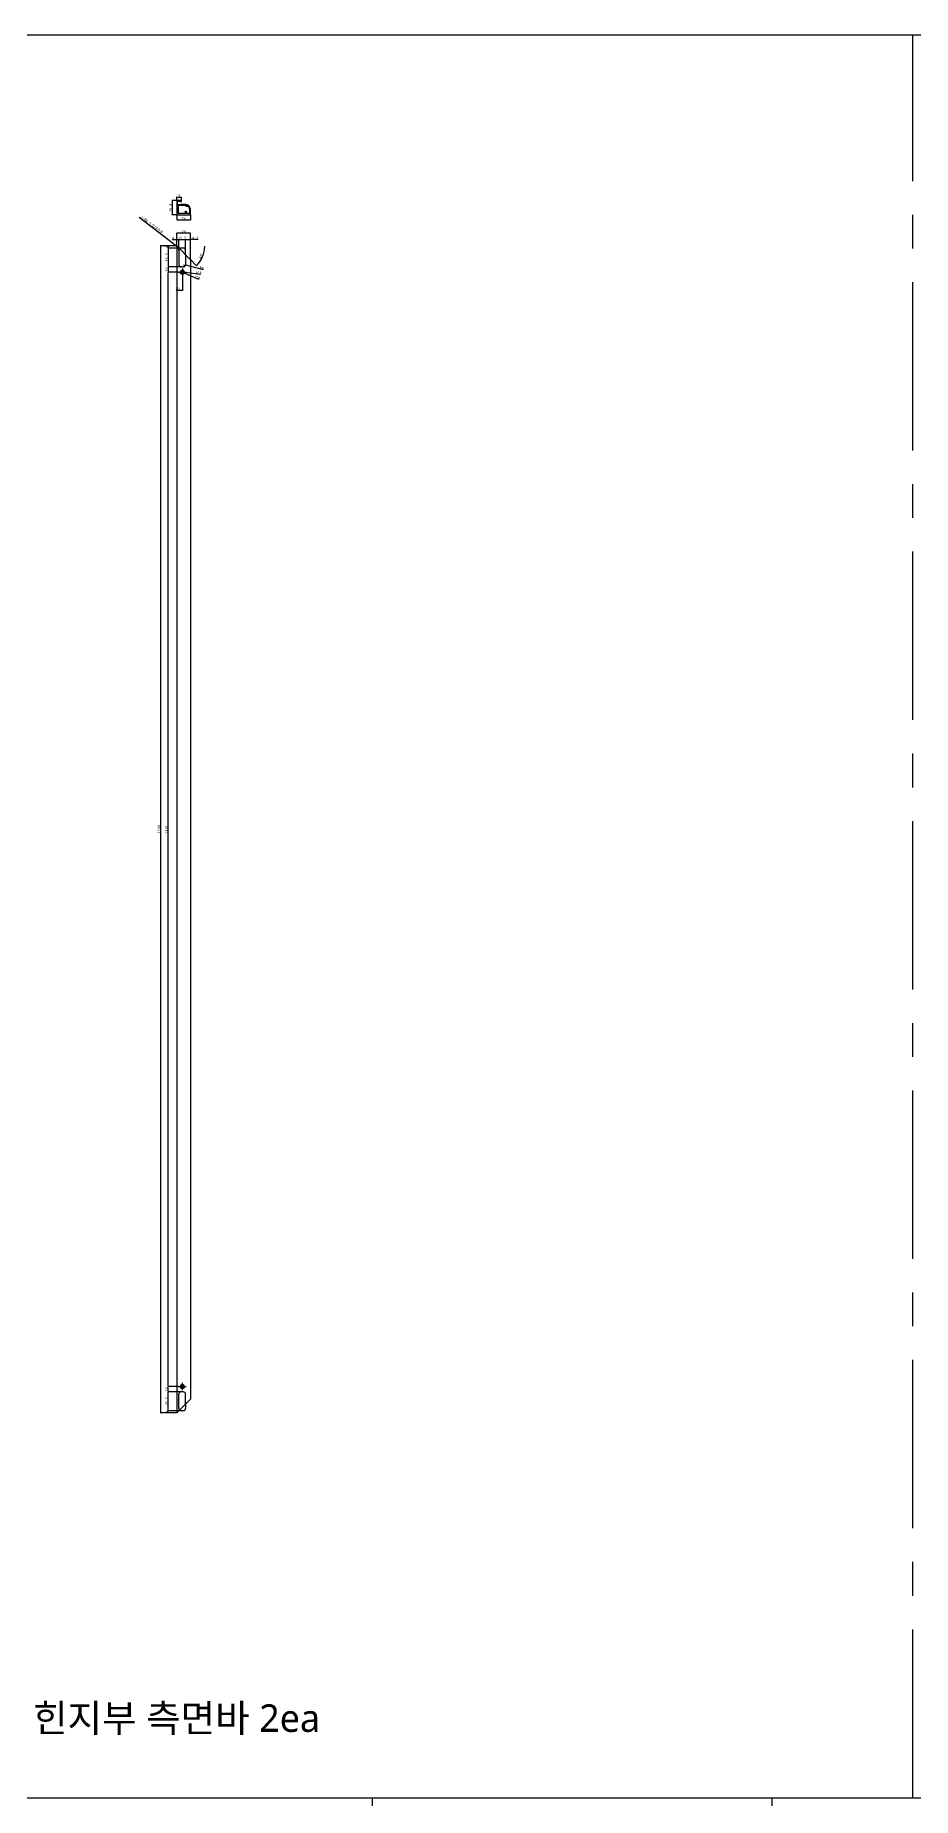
# Model space of a CAD drawing. Header units: millimetres. Extents: x -44117 to 256353, y -2095463 to 65325.
# Drawn here: x -21996 to -20341, y 50372 to 53695 of the extents above; entities that cross this region are included whole.
import ezdxf

# ---------------------------------------------------------------- set-up
doc = ezdxf.new("R2010")
doc.units = ezdxf.units.MM
doc.header["$LTSCALE"] = 10
doc.linetypes.add('CENTER', pattern=[50.8, 31.75, -6.35, 6.35, -6.35])
doc.linetypes.add('HIDDEN', pattern=[9.525, 6.35, -3.175])
doc.layers.add('cen', color=1, linetype='CENTER')
doc.layers.add('hid', color=8, linetype='HIDDEN')
doc.styles.add('고딕', font='')
doc.styles.get('고딕').set_extended_font_data('HYgtrE')
doc.dimstyles.new('hi01 a4 - 1scale', dxfattribs={"dimtxt": 5, "dimasz": 0.5, "dimexe": 0.3, "dimexo": 0.3, "dimgap": 0.2, "dimtad": 1, "dimdec": 1, "dimdsep": 46, "dimtxsty": 'Standard', "dimcen": 1, "dimclrd": 251, "dimclre": 251, "dimclrt": 3, "dimadec": 1, "dimazin": 2, "dimtfac": 1, "dimtdec": 1, "dimtix": 1, "dimtmove": 1, "dimatfit": 3, "dimfxl": 0, "dimarcsym": 0})

msp = doc.modelspace()

# ---------------------------------------------------------------- texts
at = {"color": 142, "insert": (-21729.53954, 50519.31811), "char_height": 52.004575, "width": 1506.5379465, "attachment_point": 5, "style": '고딕'}
msp.add_mtext('{\\fMalgun Gothic|b0|i0|c129|p50;힌지부 측면바 2ea}', dxfattribs=at)

# ---------------------------------------------------------------- blocks, each defined once
blk = doc.blocks.new('*D1030')
at = {"color": 251, "lineweight": -2, "transparency": 16777216}
for p, q in [((-21729, 53298), (-21729, 53322.7)), ((-21728.5, 53322.4), (-21703.5, 53322.4)), ((-21703, 53272.1), (-21703, 53322.7))]:
    blk.add_line(p, q, dxfattribs=at)
at = {"color": 251, "transparency": 16777216}
for points in [[(-21728.5, 53322.5), (-21728.5, 53322.3), (-21729, 53322.4)], [(-21703.5, 53322.5), (-21703.5, 53322.3), (-21703, 53322.4)]]:
    blk.add_solid(points, dxfattribs=at)
at = {"layer": 'Defpoints', "color": 0, "transparency": 16777216}
for p in [(-21703, 53322.4), (-21729, 53297.7), (-21703, 53271.8)]:
    blk.add_point(p, dxfattribs=at)
at = {"color": 3, "transparency": 16777216, "insert": (-21716, 53325.1), "char_height": 5, "attachment_point": 5}
blk.add_mtext('26', dxfattribs=at)
blk = doc.blocks.new('*D1031')
at = {"color": 251, "lineweight": -2, "transparency": 16777216}
for p, q in [((-21729.3, 53297.7), (-21745.5, 53297.7)), ((-21721.3, 53293.7), (-21745.5, 53293.7)), ((-21745.2, 53297.2), (-21745.2, 53294.2))]:
    blk.add_line(p, q, dxfattribs=at)
at = {"color": 251, "transparency": 16777216}
for points in [[(-21745.3, 53297.2), (-21745.1, 53297.2), (-21745.2, 53297.7)], [(-21745.3, 53294.2), (-21745.1, 53294.2), (-21745.2, 53293.7)]]:
    blk.add_solid(points, dxfattribs=at)
at = {"layer": 'Defpoints', "color": 0, "transparency": 16777216}
for p in [(-21745.2, 53293.7), (-21729, 53297.7), (-21721, 53293.7)]:
    blk.add_point(p, dxfattribs=at)
at = {"color": 3, "transparency": 16777216, "insert": (-21747.9, 53295.7), "char_height": 5, "attachment_point": 5, "rotation": 90}
blk.add_mtext('4', dxfattribs=at)
blk = doc.blocks.new('*D1032')
at = {"color": 251, "lineweight": -2, "transparency": 16777216}
for p, q in [((-21729.3, 53293.7), (-21745.5, 53293.7)), ((-21745.2, 53293.2), (-21745.2, 53258.7)), ((-21721.3, 53258.2), (-21745.5, 53258.2))]:
    blk.add_line(p, q, dxfattribs=at)
at = {"color": 251, "transparency": 16777216}
for points in [[(-21745.3, 53293.2), (-21745.1, 53293.2), (-21745.2, 53293.7)], [(-21745.3, 53258.7), (-21745.1, 53258.7), (-21745.2, 53258.2)]]:
    blk.add_solid(points, dxfattribs=at)
at = {"layer": 'Defpoints', "color": 0, "transparency": 16777216}
for p in [(-21729, 53293.7), (-21745.2, 53258.2), (-21721, 53258.2)]:
    blk.add_point(p, dxfattribs=at)
at = {"color": 3, "transparency": 16777216, "insert": (-21747.9, 53276), "char_height": 5, "attachment_point": 5, "rotation": 90}
blk.add_mtext('35.5', dxfattribs=at)
blk = doc.blocks.new('*D1033')
at = {"color": 251, "lineweight": -2, "transparency": 16777216}
for p, q in [((-21729.3, 53258.2), (-21745.5, 53258.2)), ((-21725.8, 53248.2), (-21745.5, 53248.2)), ((-21745.2, 53257.7), (-21745.2, 53248.7))]:
    blk.add_line(p, q, dxfattribs=at)
at = {"color": 251, "transparency": 16777216}
for points in [[(-21745.3, 53257.7), (-21745.1, 53257.7), (-21745.2, 53258.2)], [(-21745.3, 53248.7), (-21745.1, 53248.7), (-21745.2, 53248.2)]]:
    blk.add_solid(points, dxfattribs=at)
at = {"layer": 'Defpoints', "color": 0, "transparency": 16777216}
for p in [(-21745.2, 53248.2), (-21729, 53258.2), (-21725.5, 53248.2)]:
    blk.add_point(p, dxfattribs=at)
at = {"color": 3, "transparency": 16777216, "insert": (-21747.9, 53253.2), "char_height": 5, "attachment_point": 5, "rotation": 90}
blk.add_mtext('10', dxfattribs=at)
blk = doc.blocks.new('*D1034')
at = {"color": 251, "lineweight": -2, "transparency": 16777216}
blk.add_line((-21702.8, 53271.5), (-21691.6, 53260.4), dxfattribs=at)
blk.add_arc((-21729, 53297.7), 52.6, 315.545, 359.455, dxfattribs=at)
at = {"color": 251, "transparency": 16777216}
for points in [[(-21676.5, 53297.2), (-21676.4, 53297.2), (-21676.5, 53297.7)], [(-21691.4, 53260.9), (-21691.6, 53261), (-21691.8, 53260.6)]]:
    blk.add_solid(points, dxfattribs=at)
at = {"layer": 'Defpoints', "color": 0, "transparency": 16777216}
for p in [(-21729, 53297.7), (-21729, 53297.7), (-21703, 53271.8), (-21683.5, 53271.5), (-21660.6, 53297.7)]:
    blk.add_point(p, dxfattribs=at)
at = {"color": 3, "transparency": 16777216, "insert": (-21682.9, 53278.7), "char_height": 5, "attachment_point": 5, "rotation": 67.5}
blk.add_mtext('45°', dxfattribs=at)
blk = doc.blocks.new('*D963')
at = {"color": 251, "lineweight": -2, "transparency": 16777216}
for p, q in [((-21721.3, 51101.7), (-21745.5, 51101.7)), ((-21729.3, 51097.7), (-21745.5, 51097.7)), ((-21745.2, 51098.2), (-21745.2, 51101.2))]:
    blk.add_line(p, q, dxfattribs=at)
at = {"color": 251, "transparency": 16777216}
for points in [[(-21745.3, 51101.2), (-21745.1, 51101.2), (-21745.2, 51101.7)], [(-21745.3, 51098.2), (-21745.1, 51098.2), (-21745.2, 51097.7)]]:
    blk.add_solid(points, dxfattribs=at)
at = {"layer": 'Defpoints', "color": 0, "transparency": 16777216}
for p in [(-21745.2, 51101.7), (-21729, 51097.7), (-21721, 51101.7)]:
    blk.add_point(p, dxfattribs=at)
at = {"color": 3, "transparency": 16777216, "insert": (-21747.9, 51099.7), "char_height": 5, "attachment_point": 5, "rotation": 90}
blk.add_mtext('4', dxfattribs=at)
blk = doc.blocks.new('*D964')
at = {"color": 251, "lineweight": -2, "transparency": 16777216}
for p, q in [((-21721.3, 51137.2), (-21745.5, 51137.2)), ((-21745.2, 51102.2), (-21745.2, 51136.7)), ((-21729.3, 51101.7), (-21745.5, 51101.7))]:
    blk.add_line(p, q, dxfattribs=at)
at = {"color": 251, "transparency": 16777216}
for points in [[(-21745.3, 51136.7), (-21745.1, 51136.7), (-21745.2, 51137.2)], [(-21745.3, 51102.2), (-21745.1, 51102.2), (-21745.2, 51101.7)]]:
    blk.add_solid(points, dxfattribs=at)
at = {"layer": 'Defpoints', "color": 0, "transparency": 16777216}
for p in [(-21745.2, 51137.2), (-21721, 51137.2), (-21729, 51101.7)]:
    blk.add_point(p, dxfattribs=at)
at = {"color": 3, "transparency": 16777216, "insert": (-21747.9, 51119.5), "char_height": 5, "attachment_point": 5, "rotation": 90}
blk.add_mtext('35.5', dxfattribs=at)
blk = doc.blocks.new('*D1035')
at = {"color": 251, "lineweight": -2, "transparency": 16777216}
for p, q in [((-21725.8, 51147.2), (-21745.5, 51147.2)), ((-21745.2, 51137.7), (-21745.2, 51146.7)), ((-21729.3, 51137.2), (-21745.5, 51137.2))]:
    blk.add_line(p, q, dxfattribs=at)
at = {"color": 251, "transparency": 16777216}
for points in [[(-21745.3, 51146.7), (-21745.1, 51146.7), (-21745.2, 51147.2)], [(-21745.3, 51137.7), (-21745.1, 51137.7), (-21745.2, 51137.2)]]:
    blk.add_solid(points, dxfattribs=at)
at = {"layer": 'Defpoints', "color": 0, "transparency": 16777216}
for p in [(-21745.2, 51147.2), (-21725.5, 51147.2), (-21729, 51137.2)]:
    blk.add_point(p, dxfattribs=at)
at = {"color": 3, "transparency": 16777216, "insert": (-21747.9, 51142.2), "char_height": 5, "attachment_point": 5, "rotation": 90}
blk.add_mtext('10', dxfattribs=at)
blk = doc.blocks.new('*D1036')
at = {"color": 251, "lineweight": -2, "transparency": 16777216}
for p, q in [((-21725.8, 53248.2), (-21745.5, 53248.2)), ((-21745.2, 51147.7), (-21745.2, 53247.7)), ((-21725.8, 51147.2), (-21745.5, 51147.2))]:
    blk.add_line(p, q, dxfattribs=at)
at = {"color": 251, "transparency": 16777216}
for points in [[(-21745.3, 53247.7), (-21745.1, 53247.7), (-21745.2, 53248.2)], [(-21745.3, 51147.7), (-21745.1, 51147.7), (-21745.2, 51147.2)]]:
    blk.add_solid(points, dxfattribs=at)
at = {"layer": 'Defpoints', "color": 0, "transparency": 16777216}
for p in [(-21745.2, 53248.2), (-21725.5, 53248.2), (-21725.5, 51147.2)]:
    blk.add_point(p, dxfattribs=at)
at = {"color": 3, "transparency": 16777216, "insert": (-21747.9, 52197.7), "char_height": 5, "attachment_point": 5, "rotation": 90}
blk.add_mtext('2101', dxfattribs=at)
blk = doc.blocks.new('*D1037')
at = {"color": 251, "lineweight": -2, "transparency": 16777216}
for p, q in [((-21729.3, 53297.7), (-21760.2, 53297.7)), ((-21759.9, 53297.2), (-21759.9, 51098.2)), ((-21729.3, 51097.7), (-21760.2, 51097.7))]:
    blk.add_line(p, q, dxfattribs=at)
at = {"color": 251, "transparency": 16777216}
for points in [[(-21760, 53297.2), (-21759.8, 53297.2), (-21759.9, 53297.7)], [(-21760, 51098.2), (-21759.8, 51098.2), (-21759.9, 51097.7)]]:
    blk.add_solid(points, dxfattribs=at)
at = {"layer": 'Defpoints', "color": 0, "transparency": 16777216}
for p in [(-21729, 53297.7), (-21759.9, 51097.7), (-21729, 51097.7)]:
    blk.add_point(p, dxfattribs=at)
at = {"color": 3, "transparency": 16777216, "insert": (-21762.6, 52197.7), "char_height": 5, "attachment_point": 5, "rotation": 90}
blk.add_mtext('2200', dxfattribs=at)
blk = doc.blocks.new('*D1038')
at = {"color": 251, "lineweight": -2, "transparency": 16777216}
for p, q in [((-21723, 53248.8), (-21723.5, 53248.9)), ((-21722.5, 53248.7), (-21714.5, 53247.8)), ((-21684.2, 53244.1), (-21714, 53247.7))]:
    blk.add_line(p, q, dxfattribs=at)
at = {"color": 251, "transparency": 16777216}
for points in [[(-21723, 53248.9), (-21723, 53248.7), (-21722.5, 53248.7)], [(-21714, 53247.8), (-21714.1, 53247.6), (-21714.5, 53247.8)]]:
    blk.add_solid(points, dxfattribs=at)
at = {"layer": 'Defpoints', "color": 0, "transparency": 16777216}
for p in [(-21722.5, 53248.7), (-21714.5, 53247.8)]:
    blk.add_point(p, dxfattribs=at)
at = {"color": 3, "transparency": 16777216, "insert": (-21688.2, 53247.3), "char_height": 5, "attachment_point": 5, "rotation": 353.0474}
blk.add_mtext('∅8', dxfattribs=at)
blk = doc.blocks.new('*D1039')
at = {"color": 251, "lineweight": -2, "transparency": 16777216}
for p, q in [((-21720.8, 53249.3), (-21721.3, 53249.5)), ((-21720.3, 53249.1), (-21716.7, 53247.4)), ((-21687.5, 53234.4), (-21716.2, 53247.2))]:
    blk.add_line(p, q, dxfattribs=at)
at = {"color": 251, "transparency": 16777216}
for points in [[(-21720.8, 53249.3), (-21720.8, 53249.2), (-21720.3, 53249.1)], [(-21716.2, 53247.3), (-21716.3, 53247.2), (-21716.7, 53247.4)]]:
    blk.add_solid(points, dxfattribs=at)
at = {"layer": 'Defpoints', "color": 0, "transparency": 16777216}
for p in [(-21720.3, 53249.1), (-21716.7, 53247.4)]:
    blk.add_point(p, dxfattribs=at)
at = {"color": 3, "transparency": 16777216, "insert": (-21690.4, 53238.6), "char_height": 5, "attachment_point": 5, "rotation": 335.9571}
blk.add_mtext('∅4', dxfattribs=at)
blk = doc.blocks.new('*D1040')
at = {"color": 251, "lineweight": -2, "transparency": 16777216}
for p, q in [((-21737.9, 53309.8), (-21729, 53309.8)), ((-21729, 53298), (-21729, 53310.1)), ((-21728.5, 53309.8), (-21725.5, 53309.8)), ((-21725, 53290), (-21725, 53310.1))]:
    blk.add_line(p, q, dxfattribs=at)
at = {"color": 251, "transparency": 16777216}
for points in [[(-21728.5, 53309.9), (-21728.5, 53309.8), (-21729, 53309.8)], [(-21725.5, 53309.9), (-21725.5, 53309.8), (-21725, 53309.8)]]:
    blk.add_solid(points, dxfattribs=at)
at = {"layer": 'Defpoints', "color": 0, "transparency": 16777216}
for p in [(-21725, 53309.8), (-21729, 53297.7), (-21725, 53289.7)]:
    blk.add_point(p, dxfattribs=at)
at = {"color": 3, "transparency": 16777216, "insert": (-21736.1, 53312.5), "char_height": 5, "attachment_point": 5}
blk.add_mtext('4', dxfattribs=at)
blk = doc.blocks.new('*D1041')
at = {"color": 251, "lineweight": -2, "transparency": 16777216}
for p, q in [((-21725.5, 53309.8), (-21726, 53309.8)), ((-21725, 53290), (-21725, 53310.1)), ((-21725, 53309.8), (-21712.5, 53309.8)), ((-21712.5, 53290), (-21712.5, 53310.1)), ((-21712, 53309.8), (-21711.5, 53309.8))]:
    blk.add_line(p, q, dxfattribs=at)
at = {"color": 251, "transparency": 16777216}
for points in [[(-21725.5, 53309.9), (-21725.5, 53309.8), (-21725, 53309.8)], [(-21712, 53309.9), (-21712, 53309.8), (-21712.5, 53309.8)]]:
    blk.add_solid(points, dxfattribs=at)
at = {"layer": 'Defpoints', "color": 0, "transparency": 16777216}
for p in [(-21712.5, 53309.8), (-21725, 53289.7), (-21712.5, 53289.7)]:
    blk.add_point(p, dxfattribs=at)
at = {"color": 3, "transparency": 16777216, "insert": (-21718.8, 53312.5), "char_height": 5, "attachment_point": 5}
blk.add_mtext('12.5', dxfattribs=at)
blk = doc.blocks.new('*D1042')
at = {"color": 251, "lineweight": -2, "transparency": 16777216}
for p, q in [((-21712.5, 53290), (-21712.5, 53310.1)), ((-21712, 53309.8), (-21703.5, 53309.8)), ((-21703, 53290), (-21703, 53310.1)), ((-21688.7, 53309.8), (-21703, 53309.8))]:
    blk.add_line(p, q, dxfattribs=at)
at = {"color": 251, "transparency": 16777216}
for points in [[(-21712, 53309.9), (-21712, 53309.8), (-21712.5, 53309.8)], [(-21703.5, 53309.9), (-21703.5, 53309.8), (-21703, 53309.8)]]:
    blk.add_solid(points, dxfattribs=at)
at = {"layer": 'Defpoints', "color": 0, "transparency": 16777216}
for p in [(-21703, 53309.8), (-21712.5, 53289.7), (-21703, 53289.7)]:
    blk.add_point(p, dxfattribs=at)
at = {"color": 3, "transparency": 16777216, "insert": (-21693.9, 53312.5), "char_height": 5, "attachment_point": 5}
blk.add_mtext('9.5', dxfattribs=at)
blk = doc.blocks.new('*D1043')
at = {"color": 251, "lineweight": -2, "transparency": 16777216}
for p, q in [((-21716.5, 53262.2), (-21712.6, 53261.3)), ((-21678.4, 53252.7), (-21712.2, 53261.2))]:
    blk.add_line(p, q, dxfattribs=at)
at = {"color": 251, "transparency": 16777216}
blk.add_solid([(-21712.1, 53261.2), (-21712.2, 53261.1), (-21712.6, 53261.3)], dxfattribs=at)
at = {"layer": 'Defpoints', "color": 0, "transparency": 16777216}
for p in [(-21716.5, 53262.2), (-21712.6, 53261.3)]:
    blk.add_point(p, dxfattribs=at)
at = {"color": 3, "transparency": 16777216, "insert": (-21682, 53256.4), "char_height": 5, "attachment_point": 5, "rotation": 345.9336}
blk.add_mtext('R4', dxfattribs=at)
blk = doc.blocks.new('*D1044')
at = {"color": 251, "lineweight": -2, "transparency": 16777216}
for p, q in [((-21729, 53382.5), (-21729, 53390.2)), ((-21728.5, 53389.9), (-21720.5, 53389.9)), ((-21720, 53382.2), (-21720, 53390.2))]:
    blk.add_line(p, q, dxfattribs=at)
at = {"color": 251, "transparency": 16777216}
for points in [[(-21728.5, 53390), (-21728.5, 53389.8), (-21729, 53389.9)], [(-21720.5, 53390), (-21720.5, 53389.8), (-21720, 53389.9)]]:
    blk.add_solid(points, dxfattribs=at)
at = {"layer": 'Defpoints', "color": 0, "transparency": 16777216}
for p in [(-21729, 53382.2), (-21720, 53389.9), (-21720, 53381.9)]:
    blk.add_point(p, dxfattribs=at)
at = {"color": 3, "transparency": 16777216, "insert": (-21724.5, 53392.6), "char_height": 5, "attachment_point": 5}
blk.add_mtext('9', dxfattribs=at)
blk = doc.blocks.new('*D1045')
at = {"color": 251, "lineweight": -2, "transparency": 16777216}
for p, q in [((-21728.3, 53383.2), (-21738.2, 53383.2)), ((-21737.9, 53382.7), (-21737.9, 53356.9)), ((-21728.3, 53356.4), (-21738.2, 53356.4))]:
    blk.add_line(p, q, dxfattribs=at)
at = {"color": 251, "transparency": 16777216}
for points in [[(-21738, 53382.7), (-21737.8, 53382.7), (-21737.9, 53383.2)], [(-21738, 53356.9), (-21737.8, 53356.9), (-21737.9, 53356.4)]]:
    blk.add_solid(points, dxfattribs=at)
at = {"layer": 'Defpoints', "color": 0, "transparency": 16777216}
for p in [(-21728, 53383.2), (-21737.9, 53356.4), (-21728, 53356.4)]:
    blk.add_point(p, dxfattribs=at)
at = {"color": 3, "transparency": 16777216, "insert": (-21740.6, 53369.8), "char_height": 5, "attachment_point": 5, "rotation": 90}
blk.add_mtext('26.8', dxfattribs=at)
blk = doc.blocks.new('*D1046')
at = {"color": 251, "lineweight": -2, "transparency": 16777216}
for p, q in [((-21729, 53356.6), (-21729, 53346.5)), ((-21728.5, 53346.8), (-21703.5, 53346.8)), ((-21703, 53356.6), (-21703, 53346.5))]:
    blk.add_line(p, q, dxfattribs=at)
at = {"color": 251, "transparency": 16777216}
for points in [[(-21728.5, 53346.9), (-21728.5, 53346.7), (-21729, 53346.8)], [(-21703.5, 53346.9), (-21703.5, 53346.7), (-21703, 53346.8)]]:
    blk.add_solid(points, dxfattribs=at)
at = {"layer": 'Defpoints', "color": 0, "transparency": 16777216}
for p in [(-21729, 53356.9), (-21703, 53356.9), (-21703, 53346.8)]:
    blk.add_point(p, dxfattribs=at)
at = {"color": 3, "transparency": 16777216, "insert": (-21716, 53349.5), "char_height": 5, "attachment_point": 5}
blk.add_mtext('26', dxfattribs=at)
blk = doc.blocks.new('*D1047')
at = {"color": 251, "lineweight": -2, "transparency": 16777216}
for p, q in [((-21729, 53235.8), (-21729, 53214)), ((-21718.5, 53240.9), (-21718.5, 53214)), ((-21729.5, 53214.3), (-21730, 53214.3)), ((-21729, 53214.3), (-21718.5, 53214.3)), ((-21718, 53214.3), (-21717.5, 53214.3))]:
    blk.add_line(p, q, dxfattribs=at)
at = {"color": 251, "transparency": 16777216}
for points in [[(-21729.5, 53214.4), (-21729.5, 53214.2), (-21729, 53214.3)], [(-21718, 53214.4), (-21718, 53214.2), (-21718.5, 53214.3)]]:
    blk.add_solid(points, dxfattribs=at)
at = {"layer": 'Defpoints', "color": 0, "transparency": 16777216}
for p in [(-21729, 53236.1), (-21718.5, 53241.2), (-21718.5, 53214.3)]:
    blk.add_point(p, dxfattribs=at)
at = {"color": 3, "transparency": 16777216, "insert": (-21723.8, 53217), "char_height": 5, "attachment_point": 5}
blk.add_mtext('10.5', dxfattribs=at)
blk = doc.blocks.new('*D962')
at = {"color": 251, "lineweight": -2, "transparency": 16777216}
for p, q in [((-21799.9, 53351.9), (-21729.3, 53297.9)), ((-21728.5, 53297.2), (-21728.9, 53297.6))]:
    blk.add_line(p, q, dxfattribs=at)
at = {"color": 251, "transparency": 16777216}
blk.add_solid([(-21729.3, 53297.9), (-21729.4, 53297.8), (-21728.9, 53297.6)], dxfattribs=at)
at = {"layer": 'Defpoints', "color": 0, "transparency": 16777216}
for p in [(-21728.9, 53297.6), (-21728.5, 53297.2)]:
    blk.add_point(p, dxfattribs=at)
at = {"color": 3, "transparency": 16777216, "insert": (-21776.2, 53337.5), "char_height": 5, "attachment_point": 5, "rotation": 322.5986}
blk.add_mtext('2-R0.5{\\f굴림|b0|i0|c129|p50; 코너가공}', dxfattribs=at)
blk = doc.blocks.new('A$C2EC13F1B')
at = {"color": 7}
for p, q in [((-3.67, -0.83), (-1.17, 4.17)), ((-1.17, 4.17), (1.33, -0.83))]:
    blk.add_line(p, q, dxfattribs=at)
blk.add_lwpolyline([(-3.67, -0.83), (1.33, -0.83)], dxfattribs=at)
blk = doc.blocks.new('a4 1scale')
at = {"color": 8}
for p, q in [((-15144.83, -4477.05), (-14867.83, -4477.05)), ((-15097.66, -4499.61), (-15097.66, -4477.05)), ((-15057.67, -4499.62), (-15057.67, -4477.06)), ((-15019.68, -4499.62), (-15019.68, -4477.06)), ((-14981.69, -4499.62), (-14981.69, -4477.06)), ((-14943.7, -4499.62), (-14943.7, -4477.06)), ((-14905.71, -4499.62), (-14905.71, -4477.06)), ((-15028.06, -4478.06), (-15028.06, -4498.62)), ((-14980.9, -4480.63), (-14944.7, -4480.63)), ((-14975.07, -4480.63), (-14975.07, -4498.62)), ((-14952.08, -4480.63), (-14952.08, -4498.62)), ((-14942.91, -4480.63), (-14906.71, -4480.63)), ((-15056.67, -4483.2), (-15020.68, -4483.2)), ((-15018.68, -4483.2), (-14982.69, -4483.2)), ((-14980.9, -4486.63), (-14944.7, -4486.63)), ((-14942.91, -4486.63), (-14906.71, -4486.63)), ((-15096.66, -4488.33), (-15058.67, -4488.34)), ((-15056.67, -4488.34), (-15020.68, -4488.34)), ((-15018.68, -4488.34), (-14982.69, -4488.34)), ((-15141.53, -4492.95), (-15101.88, -4492.95)), ((-15056.67, -4493.48), (-15020.68, -4493.48)), ((-15018.68, -4493.48), (-14982.69, -4493.48)), ((-14980.9, -4492.63), (-14944.7, -4492.63)), ((-14942.91, -4492.63), (-14906.71, -4492.63))]:
    blk.add_line(p, q, dxfattribs=at)
for points in [[(-15154.83, -4509.61), (-14857.83, -4509.61), (-14857.83, -4299.61), (-15154.83, -4299.61)], [(-15144.83, -4499.61), (-14867.83, -4499.61), (-14867.83, -4309.61), (-15144.83, -4309.61)]]:
    blk.add_lwpolyline(points, close=True)
for points in [[(-15143.82, -4478.05), (-15098.66, -4478.05), (-15098.66, -4498.61), (-15143.83, -4498.61)], [(-15058.67, -4478.06), (-15096.66, -4478.05), (-15096.66, -4498.61), (-15058.66, -4498.62)], [(-15056.67, -4478.06), (-15020.68, -4478.06), (-15020.68, -4498.62), (-15056.67, -4498.62)], [(-15018.68, -4478.06), (-14982.69, -4478.06), (-14982.69, -4498.62), (-15018.68, -4498.62)]]:
    blk.add_lwpolyline(points, close=True, dxfattribs=at)
for points in [[(-14944.7, -4480.63), (-14944.7, -4498.62), (-14980.9, -4498.62), (-14980.9, -4480.63)], [(-14906.71, -4480.63), (-14906.71, -4498.62), (-14942.91, -4498.62), (-14942.91, -4480.63)]]:
    blk.add_lwpolyline(points, dxfattribs=at)
at = {"color": 8, "xscale": 0.7469071166727064, "yscale": 0.7469071166727064, "zscale": 0.7469071166727064}
for p in [(-14977.06, -4485.3), (-14977.06, -4491.3), (-14977.06, -4497.29)]:
    blk.add_blockref('A$C2EC13F1B', p, dxfattribs=at)
at = {"color": 8, "style": '고딕'}
for s, insert, char_height, width, attachment_point in [('{\\fMalgun Gothic|b0|i0|c129|p50;PROJECT}', (-15095.45, -4478.74), 1.6004, 37.4801, 1), ('{\\fMalgun Gothic|b0|i0|c129|p50;설 계}', (-15055.65, -4478.55), 1.4003, 21.6513, 1), ('{\\fGulim|b0|i0|c129|p50;일자}', (-15027.2, -4478.57), 1.4, 24.7824, 1), ('{\\fMalgun Gothic|b0|i0|c129|p50;재 질}', (-15017.66, -4478.55), 1.4003, 21.6513, 1), ('{\\fMalgun Gothic|b0|i0|c129|p50;수정사항}', (-14980.67, -4478.55), 1.4003, 21.6513, 1), ('{\\fMalgun Gothic|b0|i0|c129|p50;도면 no.}', (-14941.63, -4478.55), 1.4003, 21.6513, 1), ('{\\fMalgun Gothic|b0|i0|c129|p50;Note.}', (-14903.64, -4478.55), 1.4003, 21.6513, 1), ('{\\fMalgun Gothic|b0|i0|c129|p50;no.}', (-14980.32, -4481.07), 0.96, 25.9815, 1), ('{\\fMalgun Gothic|b0|i0|c129|p50;내용}', (-14974.49, -4481.07), 0.96, 25.9815, 1), ('{\\fMalgun Gothic|b0|i0|c129|p50;일자}', (-14951.5, -4481.07), 0.96, 25.9815, 1), ('{\\fGulim|b0|i0|c129|p50;완\\fMalgun Gothic|b0|i0|c129|p50;제품}', (-14941.66, -4481.32), 1.4003, 21.6513, 1), ('{\\fMalgun Gothic|b0|i0|c129|p50;검 토}', (-15055.65, -4483.82), 1.4003, 21.6513, 1), ('{\\fMalgun Gothic|b0|i0|c129|p50;수 량}', (-15017.66, -4483.82), 1.4003, 21.6513, 1), ('{\\fMalgun Gothic|b0|i0|c129|p50;반제품}', (-14941.66, -4487.32), 1.4003, 21.6513, 1), ('{\\fMalgun Gothic|b0|i0|c129|p50;도면명}', (-15095.89, -4489.07), 1.6004, 37.4801, 1), ('{\\fMalgun Gothic|b0|i0|c129|p50;승 인}', (-15055.65, -4489.02), 1.4003, 21.6513, 1), ('{\\fMalgun Gothic|b0|i0|c129|p50;마 감}', (-15017.66, -4489.02), 1.4003, 21.6513, 1), ('{\\fMalgun Gothic|b0|i0|c129|p50;척 도 }', (-15055.65, -4494.02), 1.4003, 21.6513, 1), ('{\\fGulim|b0|i0|c129|p50;단 위}', (-15034.68, -4494.09), 1.4003, 21.6513, 1), ('{\\fMalgun Gothic|b0|i0|c129|p50;규 격 }', (-15017.66, -4494.02), 1.4003, 21.6513, 1), ('{\\fMalgun Gothic|b0|i0|c129|p50;Page}', (-14941.66, -4493.32), 1.4003, 21.6513, 1), ('mm', (-15024.45, -4496.13), 1.7, 15.2516, 5), ('{\\C8;P-01-01}', (-15144.37, -4500.78), 1.8004, 27.0059, 1), ('{\\C8;A4 ( 297 X 210 )}', (-14868.4, -4500.78), 1.8004, 27.0059, 3)]:
    blk.add_mtext(s, dxfattribs=dict(at, insert=insert, char_height=char_height, width=width, attachment_point=attachment_point))

# ---------------------------------------------------------------- dimensions: what is measured, and where the dimension line sits
for base, p1, p2, angle, picture, middle in [((-21737.8788, 53356.38213), (-21728.01689, 53383.18051), (-21728.01689, 53356.38213), 90, '*D1045', (-21740.5788, 53369.78132)), ((-21759.90856, 51097.74967), (-21729.01689, 53297.74967), (-21729.01689, 51097.74967), 90, '*D1037', (-21762.60856, 52197.74967)), ((-21745.18765, 53293.74967), (-21729.01689, 53297.74967), (-21721.01689, 53293.74967), 90, '*D1031', (-21747.88765, 53295.74967)), ((-21745.18765, 53258.24967), (-21729.01689, 53293.74967), (-21721.01689, 53258.24967), 90, '*D1032', (-21747.88765, 53275.99967)), ((-21745.18765, 53248.24967), (-21729.01689, 53258.24967), (-21725.51689, 53248.24967), 90, '*D1033', (-21747.88765, 53253.24967)), ((-21745.18765, 53248.24967), (-21725.51689, 51147.24967), (-21725.51689, 53248.24967), 90, '*D1036', (-21747.88765, 52197.74967)), ((-21745.18765, 51147.24967), (-21729.01689, 51137.24967), (-21725.51689, 51147.24967), 270, '*D1035', (-21747.88765, 51142.24967)), ((-21745.18765, 51137.24967), (-21729.01689, 51101.74967), (-21721.01689, 51137.24967), 270, '*D964', (-21747.88765, 51119.49967)), ((-21745.18765, 51101.74967), (-21729.01689, 51097.74967), (-21721.01689, 51101.74967), 270, '*D963', (-21747.88765, 51099.74967))]:
    dim = msp.add_linear_dim(base=base, p1=p1, p2=p2, angle=angle, dimstyle='hi01 a4 - 1scale')
    dim.commit()
    dim.dimension.update_dxf_attribs({"geometry": picture, "text_midpoint": middle})
for base, p1, p2, picture, middle in [((-21720.01689, 53389.91414), (-21729.01689, 53382.18051), (-21720.01689, 53381.88051), '*D1044', (-21724.51689, 53392.61414)), ((-21703.01943, 53346.83275), (-21729.01689, 53356.88213), (-21703.01943, 53356.88213), '*D1046', (-21716.01816, 53349.53275)), ((-21703.01943, 53322.37978), (-21729.01689, 53297.74967), (-21703.01943, 53271.7522), '*D1030', (-21716.01816, 53325.07978)), ((-21712.51689, 53309.83411), (-21725.01689, 53289.74967), (-21712.51689, 53289.74967), '*D1041', (-21718.76689, 53312.53411)), ((-21718.51689, 53214.31042), (-21729.01689, 53236.13513), (-21718.51689, 53241.24967), '*D1047', (-21723.76689, 53217.01042))]:
    dim = msp.add_linear_dim(base=base, p1=p1, p2=p2, dimstyle='hi01 a4 - 1scale')
    dim.commit()
    dim.dimension.update_dxf_attribs({"geometry": picture, "text_midpoint": middle})
dim = msp.add_radius_dim(center=(-21728.51689, 53297.24967), mpoint=(-21728.91409, 53297.55337), text='2-<>{\\f굴림|b0|i0|c129|p50; 코너가공}', dimstyle='hi01 a4 - 1scale', override={"dimtxsty": 'Standard'})
dim.commit()
dim.dimension.update_dxf_attribs({"geometry": '*D962', "text_midpoint": (-21778.03359, 53335.10996), "dimtype": 164})
for base, p1, p2, picture, middle in [((-21725.01689, 53309.83411), (-21729.01689, 53297.74967), (-21725.01689, 53289.74967), '*D1040', (-21736.05342, 53312.53411)), ((-21703.01943, 53309.83411), (-21712.51689, 53289.74967), (-21703.01943, 53289.74967), '*D1042', (-21693.85948, 53312.58698))]:
    dim = msp.add_linear_dim(base=base, p1=p1, p2=p2, dimstyle='hi01 a4 - 1scale')
    dim.commit()
    dim.dimension.update_dxf_attribs({"geometry": picture, "text_midpoint": middle, "dimtype": 160})
dim = msp.add_angular_dim_2l(base=(-21683.49576, 53271.46803), line1=((-21729.01689, 53297.74967), (-21660.55486, 53297.74967)), line2=((-21729.01689, 53297.74967), (-21703.01943, 53271.7522)), dimstyle='hi01 a4 - 1scale')
dim.commit()
dim.dimension.update_dxf_attribs({"geometry": '*D1034', "text_midpoint": (-21682.94923, 53278.66782)})
for p1, p2, picture, middle in [((-21722.48748, 53248.73387), (-21714.54631, 53247.76548), '*D1038', (-21688.56655, 53244.59737)), ((-21720.34337, 53249.06451), (-21716.69041, 53247.43483), '*D1039', (-21691.45399, 53236.17618))]:
    dim = msp.add_diameter_dim_2p(p1=p1, p2=p2, dimstyle='hi01 a4 - 1scale')
    dim.commit()
    dim.dimension.update_dxf_attribs({"geometry": picture, "text_midpoint": middle, "dimtype": 163})
dim = msp.add_radius_dim(center=(-21716.51689, 53262.24967), mpoint=(-21712.63684, 53261.27748), dimstyle='hi01 a4 - 1scale')
dim.commit()
dim.dimension.update_dxf_attribs({"geometry": '*D1043', "text_midpoint": (-21682.64874, 53253.76366), "dimtype": 164})

# ---------------------------------------------------------------- linework, layer by layer
for p, q in [((-21729.01689, 53297.74967), (-21703.01943, 53271.7522)), ((-21729.01689, 53297.74967), (-21729.01689, 51097.74967)), ((-21725.01689, 53289.74967), (-21725.01689, 53262.24967)), ((-21712.51689, 53281.24967), (-21712.51689, 53262.24967)), ((-21703.01943, 53271.7522), (-21703.01943, 51123.74714)), ((-21716.51689, 53258.24967), (-21721.01689, 53258.24967)), ((-21729.01689, 51097.74967), (-21703.01943, 51123.74714)), ((-21725.01689, 51105.74967), (-21725.01689, 51133.24967)), ((-21716.51689, 51137.24967), (-21721.01689, 51137.24967)), ((-21712.51689, 51114.24967), (-21712.51689, 51133.24967))]:
    msp.add_line(p, q)
for points in [[(-21728.51689, 53356.38213), (-21703.51943, 53356.38213, 0.4142135624), (-21703.01943, 53356.88213), (-21703.01943, 53366.08051, 0.4142135624), (-21703.31943, 53366.38051), (-21703.32448, 53366.38051, -0.4043730092), (-21703.62431, 53366.67039, 0.022416536), (-21703.68478, 53367.43876, -0.4043730092), (-21703.434, 53367.77198, 0.424123069), (-21703.18637, 53368.12518, 0.022416536), (-21703.37885, 53368.92691, 0.424123069), (-21703.75983, 53369.12919, -0.4043730092), (-21704.13457, 53369.31224, 0.022416536), (-21704.42952, 53370.02431, -0.4043730092), (-21704.29397, 53370.41873, 0.424123069), (-21704.16761, 53370.83116, 0.022416536), (-21704.59842, 53371.53417, 0.424123069), (-21705.02327, 53371.60882, -0.4043730092), (-21705.43623, 53371.66711, 0.022416536), (-21705.93678, 53372.25319, -0.4043730092), (-21705.92975, 53372.67018, 0.4241230691), (-21705.93702, 53373.10147, 0.022416536), (-21706.56399, 53373.63695, 0.424123069), (-21706.99111, 53373.57667, -0.4043730092), (-21707.40187, 53373.50449, 0.022416536), (-21708.05903, 53373.9072, -0.4043730092), (-21708.18121, 53374.30596, 0.424123069), (-21708.3214, 53374.7139, 0.022416536), (-21709.08315, 53375.02942, 0.4241230691), (-21709.47074, 53374.8401, -0.4043730092), (-21709.83909, 53374.64452, 0.022416536), (-21710.58854, 53374.82445, -0.4043730092), (-21710.82795, 53375.16594, 0.424123069), (-21711.08734, 53375.51059, 0.0308511276), (-21712.21943, 53375.58051), (-21721.51689, 53375.58051, 0.4142135624), (-21721.81689, 53375.28051), (-21721.81689, 53375.18051, -0.4142135624), (-21722.01689, 53374.98051), (-21727.51689, 53374.98051, -0.4142135624), (-21727.81689, 53375.28051), (-21727.81689, 53381.88051, -0.4142135624), (-21727.51689, 53382.18051), (-21722.01689, 53382.18051, -0.4142135624), (-21721.81689, 53381.98051), (-21721.81689, 53381.88051, 0.4142135624), (-21721.51689, 53381.58051), (-21720.31689, 53381.58051, 0.855700792), (-21720.22526, 53382.16617), (-21722.0663, 53383.18051), (-21728.01689, 53383.18051, 0.4142135624), (-21729.01689, 53382.18051), (-21729.01689, 53356.88213, 0.4142135623), (-21728.51689, 53356.38213)], [(-21711.31689, 53372.18051), (-21711.31689, 53373.98051), (-21726.51689, 53373.98051), (-21726.51689, 53359.38051), (-21712.81689, 53359.38051), (-21712.81689, 53363.18051, -0.4142135624), (-21712.61689, 53363.38051), (-21711.71689, 53363.38051, -0.4142135624), (-21711.51689, 53363.18051), (-21711.51689, 53359.38051), (-21704.61943, 53359.38051), (-21704.61943, 53366.38051, 0.2205202393), (-21707.30821, 53372.18051), (-21711.31689, 53372.18051)]]:
    msp.add_lwpolyline(points, format="xyb", close=True)
for centre, radius in [((-21718.51689, 53248.24967), 4), ((-21718.51689, 53248.24967), 2), ((-21718.51689, 51147.24967), 4), ((-21718.51689, 51147.24967), 2)]:
    msp.add_circle(centre, radius)
for centre, radius, start, end in [((-21728.51689, 53297.24967), 0.5, 135, 180), ((-21721.01689, 53289.74967), 4, 135, 180), ((-21721.01689, 53262.24967), 4, 180, 270), ((-21716.51689, 53262.24967), 4, 270, 0), ((-21721.01689, 51133.24967), 4, 90, 180), ((-21716.51689, 51133.24967), 4, 0, 90), ((-21721.01689, 51105.74967), 4, 180, 225)]:
    msp.add_arc(centre, radius, start, end)
at = {"layer": 'cen'}
for p, q in [((-20341.02875, 50371.9552), (-20341.02875, 53694.93382)), ((-21725.51689, 53248.24967), (-21711.51689, 53248.24967)), ((-21718.51689, 53255.24967), (-21718.51689, 53241.24967)), ((-21725.51689, 51147.24967), (-21711.51689, 51147.24967)), ((-21718.51689, 51140.24967), (-21718.51689, 51154.24967))]:
    msp.add_line(p, q, dxfattribs=at)
at = {"layer": 'hid'}
for p, q in [((-21716.51689, 53293.74967), (-21721.01689, 53293.74967)), ((-21712.51689, 53281.24967), (-21712.51689, 53289.74967)), ((-21712.51689, 51114.24967), (-21712.51689, 51105.74967)), ((-21716.51689, 51101.74967), (-21721.01689, 51101.74967))]:
    msp.add_line(p, q, dxfattribs=at)
for centre, start, end in [((-21721.01689, 53289.74967), 90, 135), ((-21716.51689, 53289.74967), 0, 90), ((-21721.01689, 51105.74967), 225, 270), ((-21716.51689, 51105.74967), 270, 0)]:
    msp.add_arc(centre, 4, start, end, dxfattribs=at)

# ---------------------------------------------------------------- block references
at = {"color": 1, "xscale": 19.845, "yscale": 19.845, "zscale": 19.845}
msp.add_blockref('a4 1scale', (277459.58863, 139219.12481), dxfattribs=at)

msp.set_redraw_order([(e.dxf.handle, doc.entitydb.next_handle()) for e in msp.query("TEXT MTEXT ATTDEF DIMENSION ARC_DIMENSION")])  # texts and dimensions are drawn at this point

doc.saveas('drawing.dxf')
